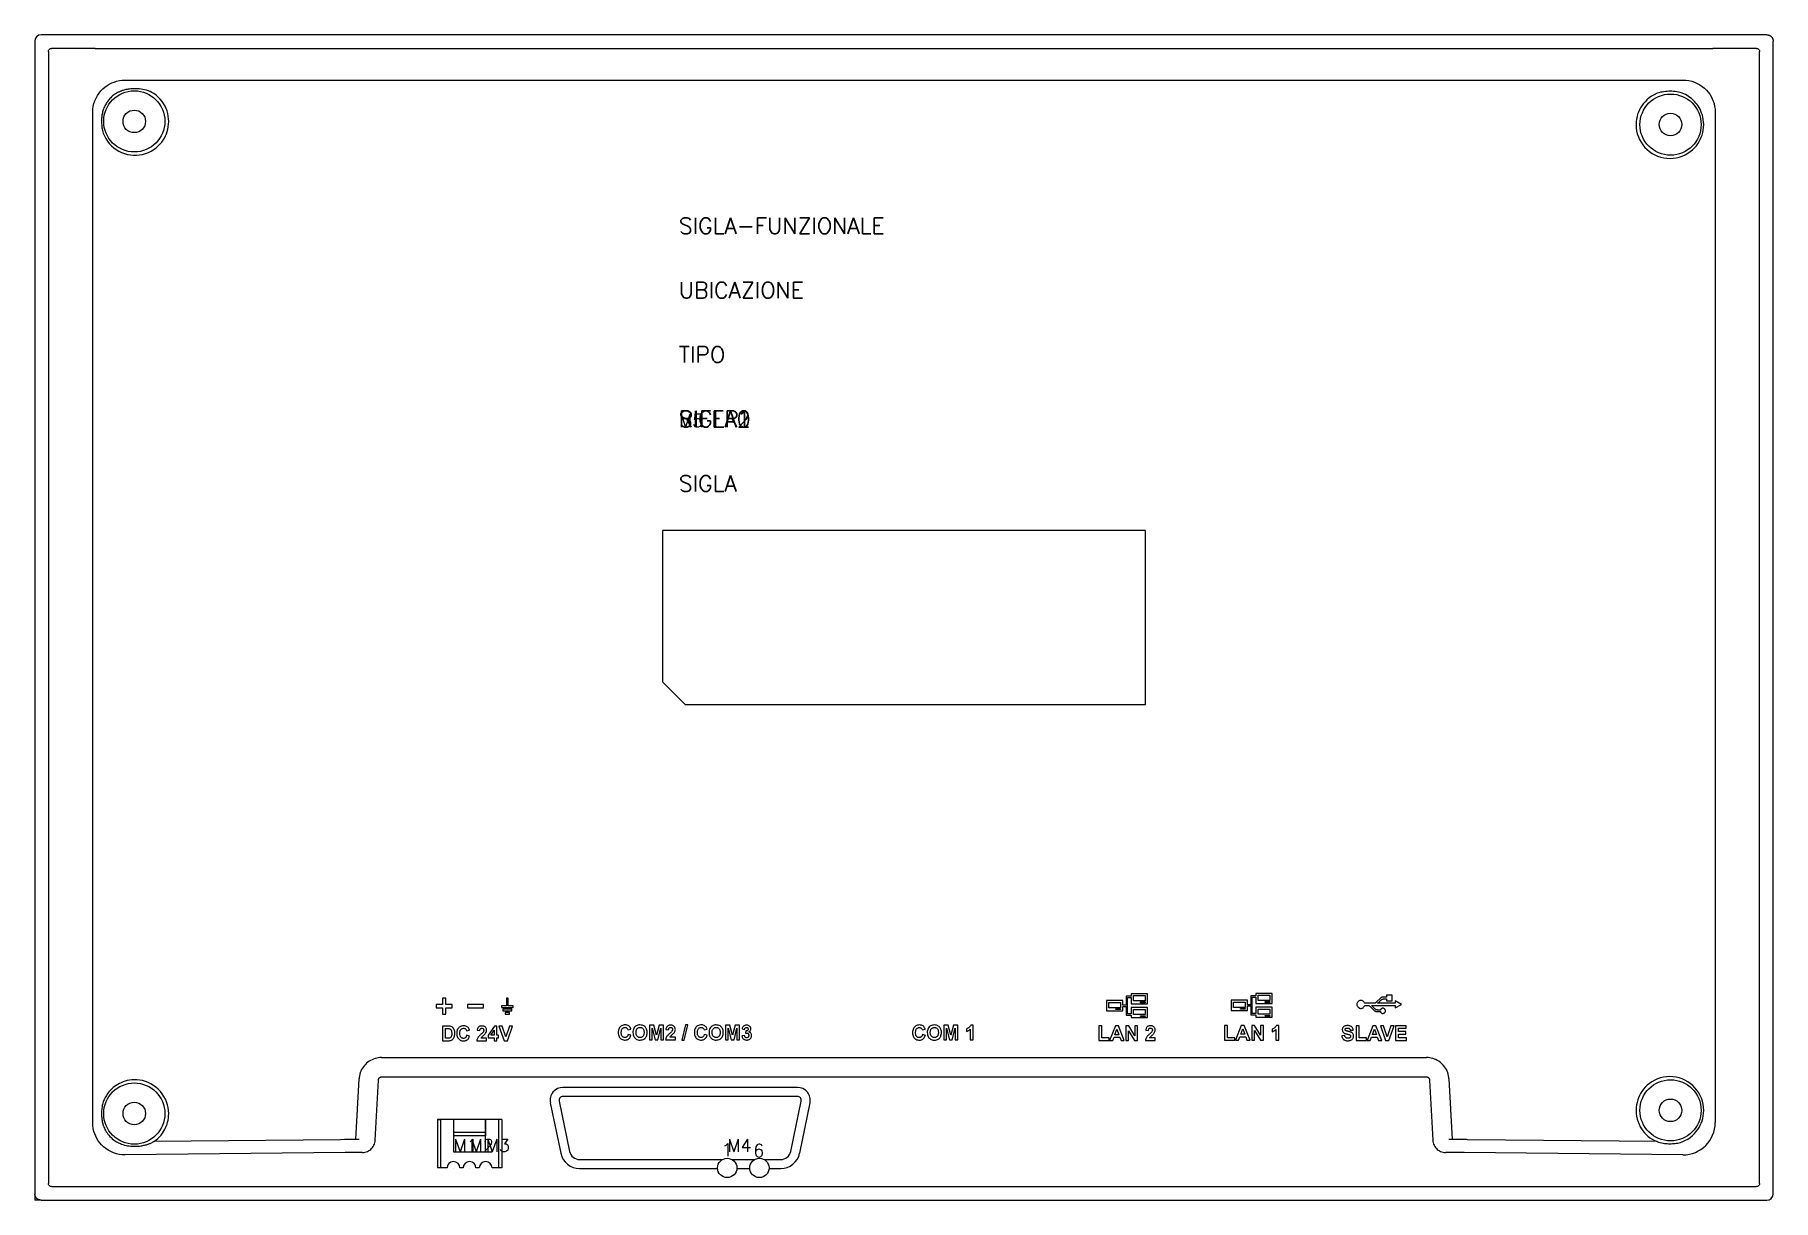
# Model space of a CAD drawing. Extents: x 0 to 270, y 0 to 181.
import ezdxf

# ---------------------------------------------------------------- set-up
doc = ezdxf.new("R2010")
doc.units = 0
doc.header["$LTSCALE"] = 4
doc.layers.get('0').update_dxf_attribs({"linetype": 'CONTINUOUS'})
for name, color, linetype in [('3_ALL_AXES', 7, 'CONTINUOUS'), ('6_ALL_SURFS', 7, 'CONTINUOUS'), ('7_ALL_FEATURES', 7, 'CONTINUOUS')]:
    doc.layers.add(name, color=color, linetype=linetype)
doc.styles.get("Standard").update_dxf_attribs({"font": 'romans.shx'})

msp = doc.modelspace()

# ---------------------------------------------------------------- texts
at = {"char_height": 2, "attachment_point": 5}
for s, insert in [('1', (107.49, 7.82)), ('6', (112.39, 7.69))]:
    msp.add_mtext_dynamic_manual_height_columns(s, width=2.5, gutter_width=1, heights=[0], dxfattribs=dict(at, insert=insert))
at = {"color": 3}
for tag, p, s, flags in [('SIGLA-FUNZIONALE', (100, 150), '', 9), ('UBICAZIONE', (100, 140), '', 8), ('TIPO', (100, 130), '', 9), ('SIGLA0', (100, 120), '', 9), ('SIGLA1', (100, 120), '', 9), ('SIGLA2', (100, 120), '', 9), ('RIFER', (100, 120), 'RIFER ?', 8), ('SIGLA', (100, 110), 'SIGLA ?', 8)]:
    msp.add_attdef(tag, p, s, height=2.5, dxfattribs=dict(at, flags=flags))
at = {"color": 4, "flags": 8}
for tag, p in [('M5', (100, 120)), ('M1', (65, 7.5)), ('M2', (67.5, 7.5)), ('M3', (70, 7.5)), ('M4', (107.5, 7.5))]:
    msp.add_attdef(tag, p, '', height=2, dxfattribs=at)
for tag, p, s, height, flags in [('F1', (65, 5), '', 0.00001, 9), ('F2', (67.5, 5), '', 0.00001, 9), ('F3', (70, 5), '', 0.00001, 9), ('F4', (107.5, 5), '', 0.00001, 9), ('F5', (112.5, 5), '', 0.00001, 9), ('TIPOSIG', (0, 0), '3', 0.00000001, 9), ('POSIZIONE', (0, 0), '', 0.00000001, 9), ('P-TABELLA', (0, 0), '', 0.00000001, 9), ('T-TABELLA', (0, 0), '', 0.00000001, 9), ('H-TABELLA', (0, 0), '', 0.00000001, 9), ('CODICE', (0, 0), '1xNNN', 0.00000001, 9), ('NOTE1', (0, 0), '', 0.00000001, 9), ('NOTE2', (0, 0), '', 0.00000001, 9), ('DEN1', (0, 0), '', 0.00000001, 8), ('DEN1-A', (0, 0), '', 0.00000001, 8), ('DEN1-TRAD-ID', (0, 0), '', 0.00000001, 8)]:
    msp.add_attdef(tag, p, s, height=height, dxfattribs=dict(flags=flags))

# ---------------------------------------------------------------- linework, layer by layer
for p, q in [((9.4, 178.78), (260.49, 178.78)), ((14.04, 173.85), (255.86, 173.85)), ((260.88, 168.89), (260.88, 12.04)), ((116.5, 17.51), (86, 17.51)), ((115.54, 16.11), (86.96, 16.11)), ((72.5, 12.51), (62.5, 12.51)), ((62.5, 12.51), (62.5, 5.01)), ((62.5, 12.51), (63, 12.51)), ((63, 12.51), (63, 5.01)), ((65, 12.51), (65, 7.51)), ((70, 7.51), (70, 12.51)), ((70, 12.51), (70, 10.01)), ((72.5, 12.51), (72, 12.51)), ((72, 12.51), (72, 5.01)), ((72.5, 12.51), (72.5, 5.01)), ((70, 10.51), (65, 10.51)), ((70, 10.01), (65, 10.01)), ((70, 10.01), (70, 10.51)), ((65, 7.51), (70, 7.51)), ((86.75, 6.31), (93.25, 6.31)), ((255.86, 7.04), (255.88, 7.04)), ((64, 5.01), (62.5, 5.01)), ((66.5, 5.01), (66, 5.01)), ((69, 5.01), (68.5, 5.01)), ((72.5, 5.01), (71, 5.01)), ((86, 4.91), (94, 4.91)), ((0, 1), (0, 0.01)), ((1, 0), (0, 0.01)), ((9.4, 2.11), (260.49, 2.11))]:
    msp.add_line(p, q)
at = {"color": 7, "linetype": 'Continuous'}
for p, q in [((86, 17.51), (82, 17.51)), ((118.4, 17.51), (116.5, 17.51)), ((80.04, 15.1), (81.65, 7.3)), ((81.41, 15.39), (83.02, 7.58)), ((86.96, 16.11), (82, 16.11)), ((118.4, 16.11), (115.54, 16.11)), ((117.38, 7.58), (118.99, 15.39)), ((118.75, 7.3), (120.36, 15.1)), ((84.59, 6.31), (86.75, 6.31)), ((88.25, 6.31), (91.75, 6.31)), ((93.25, 6.31), (106.75, 6.31)), ((108.25, 6.31), (111.75, 6.31)), ((113.25, 6.31), (115.81, 6.31)), ((84.59, 4.91), (86, 4.91)), ((89, 4.91), (91, 4.91)), ((94, 4.91), (106, 4.91)), ((109, 4.91), (111, 4.91)), ((114, 4.91), (115.81, 4.91))]:
    msp.add_line(p, q, dxfattribs=at)
for centre in [(107.5, 5.01), (112.5, 5.01)]:
    msp.add_circle(centre, 1.5)
for centre, radius, start, end in [((82, 15.51), 2, 90, 191.6593), ((118.4, 15.51), 2, 348.3407, 90), ((82, 15.51), 0.6, 90, 191.6593), ((118.4, 15.51), 0.6, 348.3407, 90), ((84.59, 7.91), 3, 191.6593, 270), ((84.59, 7.91), 1.6, 191.6593, 270), ((115.81, 7.91), 1.6, 270, 348.3407), ((115.81, 7.91), 3, 270, 348.3407)]:
    msp.add_arc(centre, radius, start, end, dxfattribs=at)
for centre, radius, start, end in [((255.88, 12.04), 5, 270, 0), ((65, 5.01), 1, 0, 180), ((67.5, 5.01), 1, 0, 180), ((70, 5.01), 1, 0, 180)]:
    msp.add_arc(centre, radius, start, end)
at = {"layer": '3_ALL_AXES', "color": 7, "linetype": 'Continuous'}
for p, q in [((2.11, 178.29), (2.11, 2.61)), ((4.4, 178.78), (2.61, 178.78)), ((267.29, 178.78), (265.49, 178.78)), ((267.78, 2.61), (267.78, 178.29)), ((2.61, 2.11), (4.4, 2.11)), ((265.49, 2.11), (267.29, 2.11))]:
    msp.add_line(p, q, dxfattribs=at)
at = {"layer": '6_ALL_SURFS', "color": 7, "linetype": 'Continuous'}
for p, q in [((0, 179.89), (0, 1)), ((269.89, 1), (269.89, 179.89))]:
    msp.add_line(p, q, dxfattribs=at)
for points in [[(268.89, 180.89), (268.91, 180.89), (268.92, 180.89), (268.94, 180.89), (268.96, 180.89), (268.98, 180.89), (269, 180.89), (269.02, 180.88), (269.04, 180.88), (269.06, 180.88), (269.08, 180.87), (269.1, 180.87), (269.13, 180.86), (269.15, 180.86), (269.17, 180.85), (269.2, 180.84), (269.23, 180.84), (269.25, 180.83), (269.28, 180.82), (269.3, 180.8), (269.33, 180.79), (269.36, 180.78), (269.38, 180.76), (269.41, 180.75), (269.43, 180.73), (269.47, 180.71), (269.5, 180.69), (269.53, 180.66), (269.56, 180.64), (269.58, 180.62), (269.6, 180.59), (269.63, 180.57), (269.66, 180.53), (269.69, 180.5), (269.72, 180.45), (269.75, 180.41), (269.78, 180.36), (269.8, 180.32), (269.82, 180.27), (269.84, 180.22), (269.85, 180.17), (269.87, 180.11), (269.88, 180.05), (269.89, 179.98), (269.89, 179.91), (269.89, 179.89)], [(1, 0), (0.98, 0), (0.97, 0), (0.95, 0), (0.93, 0), (0.91, 0), (0.9, 0.01), (0.88, 0.01), (0.85, 0.01), (0.83, 0.01), (0.81, 0.02), (0.79, 0.02), (0.77, 0.03), (0.74, 0.03), (0.72, 0.04), (0.69, 0.05), (0.67, 0.06), (0.64, 0.07), (0.62, 0.08), (0.59, 0.09), (0.56, 0.1), (0.54, 0.11), (0.51, 0.13), (0.49, 0.14), (0.46, 0.16), (0.43, 0.18), (0.39, 0.21), (0.36, 0.23), (0.34, 0.25), (0.31, 0.27), (0.29, 0.3), (0.26, 0.33), (0.23, 0.36), (0.2, 0.4), (0.17, 0.44), (0.14, 0.49), (0.12, 0.53), (0.09, 0.58), (0.07, 0.62), (0.06, 0.67), (0.04, 0.72), (0.02, 0.78), (0.01, 0.84), (0, 0.91), (0, 0.98), (0, 1)]]:
    msp.add_lwpolyline(points, dxfattribs=at)
for centre, start, end in [((1, 179.89), 90, 180), ((268.89, 1), 270, 0)]:
    msp.add_arc(centre, 1, start, end, dxfattribs=at)
at = {"layer": '7_ALL_FEATURES', "color": 7, "linetype": 'Continuous'}
for p, q in [((268.89, 180.89), (1, 180.89)), ((9.4, 178.78), (4.4, 178.78)), ((265.49, 178.78), (260.49, 178.78)), ((256.01, 171.73), (255.73, 171.85)), ((256.28, 171.6), (256.01, 171.73)), ((9.01, 12), (9.01, 168.89)), ((10.62, 165.64), (10.8, 165.2)), ((97.45, 103.95), (97.45, 80.45)), ((172.45, 103.95), (97.45, 103.95)), ((172.45, 76.95), (172.45, 103.95)), ((100.95, 76.95), (97.45, 80.45)), ((100.95, 76.95), (172.45, 76.95)), ((62.31, 30.39), (62.31, 29.86)), ((63.29, 30.39), (62.31, 30.39)), ((62.31, 29.86), (63.29, 29.86)), ((63.29, 31.36), (63.29, 30.39)), ((63.81, 31.36), (63.29, 31.36)), ((63.29, 29.86), (63.29, 28.89)), ((63.81, 30.39), (63.81, 31.36)), ((64.78, 30.39), (63.81, 30.39)), ((63.81, 28.89), (63.81, 29.86)), ((63.81, 29.86), (64.78, 29.86)), ((64.78, 29.86), (64.78, 30.39)), ((67.19, 30.39), (67.19, 29.86)), ((69.66, 30.39), (67.19, 30.39)), ((67.19, 29.86), (69.66, 29.86)), ((69.66, 29.86), (69.66, 30.39)), ((72.44, 30.16), (72.44, 29.89)), ((73.22, 30.16), (72.44, 30.16)), ((72.44, 29.89), (74.28, 29.89)), ((73.22, 31.38), (73.22, 30.16)), ((73.5, 31.38), (73.22, 31.38)), ((73.5, 30.16), (73.5, 31.38)), ((74.28, 30.16), (73.5, 30.16)), ((74.28, 29.89), (74.28, 30.16)), ((168.9, 30.98), (166.39, 30.98)), ((166.39, 30.98), (166.39, 29.41)), ((166.74, 30.69), (168.54, 30.69)), ((166.74, 29.88), (166.74, 30.69)), ((168.54, 29.88), (166.74, 29.88)), ((167.82, 29.7), (168.54, 29.7)), ((167.82, 29.59), (167.82, 29.7)), ((168.54, 30.69), (168.54, 29.88)), ((168.54, 29.7), (168.54, 29.59)), ((168.9, 30.29), (168.9, 30.98)), ((169.43, 30.29), (168.9, 30.29)), ((168.9, 30.09), (169.43, 30.09)), ((168.9, 29.41), (168.9, 30.09)), ((170.23, 31.67), (169.43, 31.67)), ((169.43, 31.67), (169.43, 30.29)), ((169.43, 30.09), (169.43, 28.71)), ((169.63, 31.47), (170.23, 31.47)), ((169.63, 28.91), (169.63, 31.47)), ((172.74, 32.05), (170.23, 32.05)), ((170.23, 32.05), (170.23, 31.67)), ((170.23, 31.47), (170.23, 30.48)), ((170.23, 30.48), (172.74, 30.48)), ((172.74, 29.91), (170.23, 29.91)), ((170.23, 29.91), (170.23, 28.91)), ((170.59, 31.75), (172.39, 31.75)), ((170.59, 30.95), (170.59, 31.75)), ((172.39, 30.95), (170.59, 30.95)), ((171.67, 30.77), (172.39, 30.77)), ((171.67, 30.66), (171.67, 30.77)), ((172.39, 30.66), (171.67, 30.66)), ((172.39, 31.75), (172.39, 30.95)), ((172.39, 30.77), (172.39, 30.66)), ((172.74, 30.48), (172.74, 32.05)), ((172.74, 28.34), (172.74, 29.91)), ((188.25, 31.03), (185.74, 31.03)), ((185.74, 31.03), (185.74, 29.46)), ((186.1, 30.74), (187.89, 30.74)), ((186.1, 29.93), (186.1, 30.74)), ((187.89, 29.93), (186.1, 29.93)), ((187.17, 29.76), (187.89, 29.76)), ((187.17, 29.64), (187.17, 29.76)), ((187.89, 30.74), (187.89, 29.93)), ((187.89, 29.76), (187.89, 29.64)), ((188.25, 30.35), (188.25, 31.03)), ((188.78, 30.35), (188.25, 30.35)), ((188.25, 30.15), (188.78, 30.15)), ((188.25, 29.46), (188.25, 30.15)), ((189.58, 31.73), (188.78, 31.73)), ((188.78, 31.73), (188.78, 30.35)), ((188.78, 30.15), (188.78, 28.77)), ((188.98, 31.53), (189.58, 31.53)), ((188.98, 28.97), (188.98, 31.53)), ((192.1, 32.1), (189.58, 32.1)), ((189.58, 32.1), (189.58, 31.73)), ((189.58, 31.53), (189.58, 30.53)), ((189.58, 30.53), (192.1, 30.53)), ((192.1, 29.96), (189.58, 29.96)), ((189.58, 29.96), (189.58, 28.97)), ((189.94, 31.81), (191.74, 31.81)), ((189.94, 31), (189.94, 31.81)), ((191.74, 31), (189.94, 31)), ((191.02, 30.82), (191.74, 30.82)), ((191.02, 30.71), (191.02, 30.82)), ((191.74, 30.71), (191.02, 30.71)), ((191.74, 31.81), (191.74, 31)), ((191.74, 30.82), (191.74, 30.71)), ((192.1, 30.53), (192.1, 32.1)), ((192.1, 28.4), (192.1, 29.96)), ((208.03, 30.56), (206.48, 30.56)), ((206.48, 30.24), (207.1, 30.24)), ((207.31, 30.08), (208.01, 29.42)), ((207.51, 30.24), (211.19, 30.24)), ((208.11, 29.67), (207.91, 29.86)), ((208.95, 31.39), (208.25, 30.73)), ((208.48, 30.56), (208.79, 30.85)), ((211.19, 30.56), (208.48, 30.56)), ((208.79, 30.85), (209.04, 31.09)), ((209.87, 31.54), (209.34, 31.54)), ((209.44, 31.24), (209.87, 31.24)), ((210.71, 31.81), (209.87, 31.81)), ((209.87, 31.81), (209.87, 31.54)), ((209.87, 31.24), (209.87, 30.97)), ((209.87, 30.97), (210.71, 30.97)), ((210.71, 30.97), (210.71, 31.81)), ((212.18, 30.4), (211.19, 30.96)), ((211.19, 30.96), (211.19, 30.56)), ((211.19, 29.84), (212.18, 30.4)), ((211.19, 30.24), (211.19, 29.84)), ((63.29, 28.89), (63.81, 28.89)), ((63.31, 27.03), (63.31, 24.76)), ((64.14, 27.03), (63.31, 27.03)), ((64.27, 27.04), (64.14, 27.03)), ((71.35, 27.04), (70.37, 25.6)), ((71.72, 27.04), (71.35, 27.04)), ((71.72, 25.6), (71.72, 27.04)), ((72.07, 27.03), (72.89, 24.76)), ((72.57, 27.03), (72.07, 27.03)), ((73.15, 25.35), (72.57, 27.03)), ((72.68, 29.65), (72.68, 29.38)), ((74.04, 29.65), (72.68, 29.65)), ((72.68, 29.38), (74.04, 29.38)), ((73.02, 29.14), (73.02, 28.87)), ((73.7, 29.14), (73.02, 29.14)), ((73.02, 28.87), (73.7, 28.87)), ((73.7, 27.03), (73.15, 25.35)), ((73.38, 24.76), (74.19, 27.03)), ((73.7, 28.87), (73.7, 29.14)), ((74.19, 27.03), (73.7, 27.03)), ((74.04, 29.38), (74.04, 29.65)), ((95.42, 27.17), (95.42, 24.89)), ((96.11, 27.17), (95.42, 27.17)), ((96.52, 25.62), (96.11, 27.17)), ((96.92, 27.17), (96.52, 25.62)), ((97.61, 27.17), (96.92, 27.17)), ((97.61, 24.89), (97.61, 27.17)), ((101.05, 27.21), (100.48, 24.86)), ((100.81, 24.86), (101.38, 27.21)), ((101.38, 27.21), (101.05, 27.21)), ((107.24, 27.17), (107.24, 24.89)), ((107.93, 27.17), (107.24, 27.17)), ((108.34, 25.62), (107.93, 27.17)), ((108.74, 27.17), (108.34, 25.62)), ((109.43, 27.17), (108.74, 27.17)), ((109.43, 24.89), (109.43, 27.17)), ((141.8, 27.16), (141.11, 27.16)), ((141.11, 27.16), (141.11, 24.89)), ((142.21, 25.61), (141.8, 27.16)), ((142.61, 27.16), (142.21, 25.61)), ((143.3, 27.16), (142.61, 27.16)), ((143.3, 24.89), (143.3, 27.16)), ((145.66, 27.17), (145.31, 27.17)), ((145.66, 24.89), (145.66, 27.17)), ((165.64, 27.05), (165.18, 27.05)), ((165.18, 27.05), (165.18, 24.79)), ((165.64, 25.18), (165.64, 27.05)), ((166.39, 29.41), (168.9, 29.41)), ((167.76, 27.07), (166.87, 24.79)), ((168.24, 27.07), (167.76, 27.07)), ((168.54, 29.59), (167.82, 29.59)), ((169.15, 24.79), (168.24, 27.07)), ((169.84, 27.07), (169.4, 27.07)), ((169.4, 27.07), (169.4, 24.79)), ((169.43, 28.71), (170.23, 28.71)), ((170.23, 28.91), (169.63, 28.91)), ((170.78, 25.54), (169.84, 27.07)), ((170.23, 28.71), (170.23, 28.34)), ((170.23, 28.34), (172.74, 28.34)), ((170.59, 29.62), (172.39, 29.62)), ((170.59, 28.81), (170.59, 29.62)), ((172.39, 28.81), (170.59, 28.81)), ((171.21, 27.07), (170.78, 27.07)), ((170.78, 27.07), (170.78, 25.54)), ((171.21, 24.79), (171.21, 27.07)), ((171.67, 28.63), (172.39, 28.63)), ((171.67, 28.52), (171.67, 28.63)), ((172.39, 28.52), (171.67, 28.52)), ((172.39, 29.62), (172.39, 28.81)), ((172.39, 28.63), (172.39, 28.52)), ((185.17, 27.1), (184.71, 27.1)), ((184.71, 27.1), (184.71, 24.85)), ((185.17, 25.23), (185.17, 27.1)), ((185.74, 29.46), (188.25, 29.46)), ((187.29, 27.12), (186.41, 24.85)), ((187.89, 29.64), (187.17, 29.64)), ((187.78, 27.12), (187.29, 27.12)), ((188.69, 24.85), (187.78, 27.12)), ((188.78, 28.77), (189.58, 28.77)), ((189.38, 27.12), (188.93, 27.12)), ((188.93, 27.12), (188.93, 24.85)), ((189.58, 28.97), (188.98, 28.97)), ((190.31, 25.6), (189.38, 27.12)), ((189.58, 28.77), (189.58, 28.4)), ((189.58, 28.4), (192.1, 28.4)), ((189.94, 29.67), (191.74, 29.67)), ((189.94, 28.87), (189.94, 29.67)), ((191.74, 28.87), (189.94, 28.87)), ((190.74, 27.12), (190.31, 27.12)), ((190.31, 27.12), (190.31, 25.6)), ((190.74, 24.85), (190.74, 27.12)), ((191.02, 28.69), (191.74, 28.69)), ((191.02, 28.57), (191.02, 28.69)), ((191.74, 28.57), (191.02, 28.57)), ((191.74, 29.67), (191.74, 28.87)), ((191.74, 28.69), (191.74, 28.57)), ((193.12, 27.13), (192.77, 27.13)), ((193.12, 24.85), (193.12, 27.13)), ((205.61, 27.05), (205.15, 27.05)), ((205.15, 27.05), (205.15, 24.79)), ((205.61, 25.18), (205.61, 27.05)), ((207.73, 27.07), (206.84, 24.79)), ((208.21, 27.07), (207.73, 27.07)), ((209.12, 24.79), (208.21, 27.07)), ((208.4, 29.27), (208.9, 29.27)), ((208.9, 29.52), (208.51, 29.52)), ((209.4, 27.07), (208.9, 27.07)), ((208.9, 27.07), (209.71, 24.79)), ((209.97, 25.38), (209.4, 27.07)), ((210.53, 27.07), (209.97, 25.38)), ((210.21, 24.79), (211.02, 27.07)), ((211.02, 27.07), (210.53, 27.07)), ((212.93, 27.07), (211.25, 27.07)), ((211.25, 27.07), (211.25, 24.79)), ((212.93, 26.68), (212.93, 27.07)), ((63.31, 24.76), (64.17, 24.76)), ((63.77, 25.15), (63.77, 26.65)), ((63.77, 26.65), (63.97, 26.65)), ((64.11, 25.15), (63.77, 25.15)), ((64.2, 25.14), (64.11, 25.15)), ((67.04, 26.3), (67.49, 26.41)), ((67.5, 25.46), (67.05, 25.6)), ((68.62, 24.76), (70.15, 24.76)), ((68.67, 26.37), (69.11, 26.33)), ((70.15, 25.16), (69.28, 25.16)), ((70.15, 24.76), (70.15, 25.16)), ((70.37, 25.6), (70.37, 25.22)), ((70.37, 25.22), (71.3, 25.22)), ((70.78, 25.6), (71.3, 26.38)), ((71.3, 25.6), (70.78, 25.6)), ((71.3, 26.38), (71.3, 25.6)), ((71.3, 25.22), (71.3, 24.76)), ((71.3, 24.76), (71.72, 24.76)), ((72, 25.6), (71.72, 25.6)), ((71.72, 24.76), (71.72, 25.22)), ((71.72, 25.22), (72, 25.22)), ((72, 25.22), (72, 25.6)), ((72.89, 24.76), (73.38, 24.76)), ((92.1, 26.43), (92.56, 26.54)), ((92.56, 25.6), (92.12, 25.73)), ((95.42, 24.89), (95.85, 24.89)), ((95.85, 26.68), (96.3, 24.89)), ((95.85, 24.89), (95.85, 26.68)), ((96.3, 24.89), (96.74, 24.89)), ((96.74, 24.89), (97.19, 26.68)), ((97.19, 26.68), (97.19, 24.89)), ((97.19, 24.89), (97.61, 24.89)), ((97.92, 24.89), (99.45, 24.89)), ((97.97, 26.51), (98.41, 26.46)), ((99.45, 25.3), (98.58, 25.3)), ((99.45, 24.89), (99.45, 25.3)), ((100.48, 24.86), (100.81, 24.86)), ((103.92, 26.43), (104.38, 26.54)), ((104.38, 25.6), (103.94, 25.73)), ((107.24, 24.89), (107.67, 24.89)), ((107.67, 26.68), (108.11, 24.89)), ((107.67, 24.89), (107.67, 26.68)), ((108.11, 24.89), (108.56, 24.89)), ((108.56, 24.89), (109.01, 26.68)), ((109.01, 26.68), (109.01, 24.89)), ((109.01, 24.89), (109.43, 24.89)), ((110.2, 25.55), (109.78, 25.5)), ((109.81, 26.58), (110.21, 26.51)), ((110.39, 26.27), (110.34, 25.92)), ((137.8, 26.43), (138.25, 26.53)), ((138.26, 25.59), (137.81, 25.72)), ((141.11, 24.89), (141.54, 24.89)), ((141.54, 26.68), (141.99, 24.89)), ((141.54, 24.89), (141.54, 26.68)), ((141.99, 24.89), (142.43, 24.89)), ((142.43, 24.89), (142.88, 26.68)), ((142.88, 26.68), (142.88, 24.89)), ((142.88, 24.89), (143.3, 24.89)), ((144.67, 26.6), (144.67, 26.2)), ((145.23, 26.53), (145.23, 24.89)), ((145.23, 24.89), (145.66, 24.89)), ((165.18, 24.79), (166.78, 24.79)), ((166.78, 25.18), (165.64, 25.18)), ((166.78, 24.79), (166.78, 25.18)), ((166.87, 24.79), (167.36, 24.79)), ((167.36, 24.79), (167.55, 25.31)), ((167.55, 25.31), (168.46, 25.31)), ((167.69, 25.69), (168, 26.53)), ((168.31, 25.69), (167.69, 25.69)), ((168, 26.53), (168.31, 25.69)), ((168.46, 25.31), (168.66, 24.79)), ((168.66, 24.79), (169.15, 24.79)), ((169.4, 24.79), (169.82, 24.79)), ((169.82, 26.29), (170.75, 24.79)), ((169.82, 24.79), (169.82, 26.29)), ((170.75, 24.79), (171.21, 24.79)), ((172.42, 24.79), (173.95, 24.79)), ((172.47, 26.4), (172.91, 26.36)), ((173.95, 25.19), (173.08, 25.19)), ((173.95, 24.79), (173.95, 25.19)), ((184.71, 24.85), (186.31, 24.85)), ((186.31, 25.23), (185.17, 25.23)), ((186.31, 24.85), (186.31, 25.23)), ((186.41, 24.85), (186.89, 24.85)), ((186.89, 24.85), (187.08, 25.36)), ((187.08, 25.36), (187.99, 25.36)), ((187.22, 25.75), (187.53, 26.59)), ((187.84, 25.75), (187.22, 25.75)), ((187.53, 26.59), (187.84, 25.75)), ((187.99, 25.36), (188.19, 24.85)), ((188.19, 24.85), (188.69, 24.85)), ((188.93, 24.85), (189.36, 24.85)), ((189.36, 26.34), (190.28, 24.85)), ((189.36, 24.85), (189.36, 26.34)), ((190.28, 24.85), (190.74, 24.85)), ((192.12, 26.56), (192.12, 26.16)), ((192.69, 26.49), (192.69, 24.85)), ((192.69, 24.85), (193.12, 24.85)), ((203.35, 25.58), (202.9, 25.53)), ((204.22, 26.4), (204.68, 26.41)), ((205.15, 24.79), (206.75, 24.79)), ((206.75, 25.18), (205.61, 25.18)), ((206.75, 24.79), (206.75, 25.18)), ((206.84, 24.79), (207.33, 24.79)), ((207.33, 24.79), (207.52, 25.31)), ((207.52, 25.31), (208.43, 25.31)), ((207.66, 25.7), (207.97, 26.54)), ((208.28, 25.7), (207.66, 25.7)), ((207.97, 26.54), (208.28, 25.7)), ((208.43, 25.31), (208.63, 24.79)), ((208.63, 24.79), (209.12, 24.79)), ((209.71, 24.79), (210.21, 24.79)), ((211.25, 24.79), (212.97, 24.79)), ((211.71, 26.68), (212.93, 26.68)), ((211.71, 26.18), (211.71, 26.68)), ((212.84, 26.18), (211.71, 26.18)), ((211.71, 25.79), (212.84, 25.79)), ((211.71, 25.18), (211.71, 25.79)), ((212.97, 25.18), (211.71, 25.18)), ((212.84, 25.79), (212.84, 26.18)), ((212.97, 24.79), (212.97, 25.18)), ((53.84, 22.14), (216.05, 22.14)), ((53.84, 19.14), (216.05, 19.14)), ((49.85, 9.45), (50.34, 18.82)), ((52.85, 9.3), (53.34, 18.66)), ((216.55, 18.66), (217.04, 9.3)), ((219.55, 18.82), (220.04, 9.45)), ((10.64, 11.59), (10.65, 11.54)), ((11.85, 9.72), (12.04, 9.54)), ((12.04, 9.54), (12.24, 9.36)), ((47.46, 9.39), (18.47, 9.09)), ((48.09, 9.4), (47.46, 9.39)), ((48.67, 9.4), (48.09, 9.4)), ((49.23, 9.4), (48.67, 9.4)), ((50.34, 9.4), (49.23, 9.4)), ((221.09, 9.4), (219.55, 9.4)), ((221.7, 9.4), (221.09, 9.4)), ((251.86, 9.09), (222.43, 9.39)), ((251.46, 9.28), (251.86, 9.09)), ((255.73, 9.04), (256.19, 9.26)), ((48.18, 7.4), (14.04, 7.04)), ((48.65, 7.4), (48.18, 7.4)), ((49.09, 7.4), (48.65, 7.4)), ((50.85, 7.4), (49.09, 7.4)), ((221, 7.4), (219.04, 7.4)), ((221.47, 7.4), (221, 7.4)), ((221.9, 7.4), (221.47, 7.4)), ((255.86, 7.04), (221.9, 7.4)), ((1, 0), (268.89, 0)), ((4.4, 2.11), (9.4, 2.11)), ((260.49, 2.11), (265.49, 2.11))]:
    msp.add_line(p, q, dxfattribs=at)
for points in [[(2.11, 178.29), (2.12, 178.38), (2.14, 178.46), (2.17, 178.54), (2.22, 178.61), (2.29, 178.67), (2.36, 178.72), (2.43, 178.75), (2.52, 178.78), (2.61, 178.78)], [(267.29, 178.78), (267.38, 178.78), (267.46, 178.75), (267.54, 178.72), (267.61, 178.67), (267.67, 178.61), (267.72, 178.54), (267.75, 178.46), (267.78, 178.38), (267.78, 178.29)], [(9.01, 168.89), (9.03, 169.34), (9.09, 169.78), (9.19, 170.22), (9.34, 170.65), (9.51, 171.06), (9.73, 171.46), (9.98, 171.83), (10.27, 172.18), (10.57, 172.49), (10.89, 172.77), (11.22, 173.01), (11.57, 173.22), (11.94, 173.41), (12.31, 173.56), (12.71, 173.68), (13.13, 173.77), (13.58, 173.83), (14.04, 173.85)], [(255.86, 173.85), (256.32, 173.83), (256.78, 173.77), (257.23, 173.67), (257.66, 173.53), (258.08, 173.35), (258.48, 173.13), (258.86, 172.88), (259.2, 172.6), (259.52, 172.3), (259.79, 171.99), (260.03, 171.66), (260.24, 171.32), (260.42, 170.96), (260.58, 170.6), (260.7, 170.2), (260.8, 169.78), (260.86, 169.34), (260.88, 168.89)], [(11.8, 171.12), (11.67, 170.99), (11.55, 170.85), (11.44, 170.72), (11.34, 170.59), (11.24, 170.45), (11.15, 170.32), (11.06, 170.17), (10.97, 170.03), (10.89, 169.87)], [(12.24, 171.53), (12.08, 171.39), (11.93, 171.26), (11.8, 171.12)], [(13.04, 172.01), (12.95, 171.96), (12.85, 171.91), (12.75, 171.86), (12.65, 171.8), (12.55, 171.74), (12.45, 171.67), (12.35, 171.6), (12.24, 171.53)], [(13.49, 172.19), (13.4, 172.16), (13.31, 172.12), (13.22, 172.09), (13.13, 172.05), (13.04, 172.01)], [(13.65, 172.25), (13.57, 172.22), (13.49, 172.19)], [(14.33, 172.41), (14.15, 172.38), (13.98, 172.34), (13.81, 172.29), (13.65, 172.25)], [(18.47, 171.8), (18.18, 171.95), (17.89, 172.07), (17.61, 172.18), (17.33, 172.27), (17.05, 172.34), (16.78, 172.4), (16.52, 172.45), (16.26, 172.48), (16.02, 172.51), (15.78, 172.52), (15.55, 172.52), (15.32, 172.52), (15.11, 172.51), (14.9, 172.49), (14.7, 172.47), (14.51, 172.45), (14.33, 172.41)], [(20.79, 167.45), (20.78, 167.87), (20.73, 168.28), (20.65, 168.68), (20.54, 169.07), (20.4, 169.45), (20.22, 169.83), (20.01, 170.2), (19.77, 170.56), (19.49, 170.91), (19.18, 171.23), (18.84, 171.53), (18.47, 171.8)], [(251.86, 171.81), (251.42, 171.59), (251.01, 171.35), (250.63, 171.09), (250.29, 170.81), (249.99, 170.5), (249.72, 170.19), (249.49, 169.87), (249.29, 169.55), (249.12, 169.22), (248.97, 168.89), (248.84, 168.55), (248.75, 168.18), (248.67, 167.79), (248.62, 167.38), (248.6, 166.95)], [(255.73, 171.85), (255.45, 171.92), (255.18, 171.99), (254.91, 172.04), (254.65, 172.08), (254.4, 172.1), (254.15, 172.12), (253.9, 172.12), (253.66, 172.12), (253.42, 172.11), (253.18, 172.09), (252.93, 172.06), (252.67, 172.01), (252.41, 171.96), (252.14, 171.89), (251.86, 171.81)], [(259.1, 166.95), (259.08, 167.35), (259.04, 167.73), (258.97, 168.09), (258.89, 168.43), (258.78, 168.75), (258.66, 169.05), (258.53, 169.33), (258.38, 169.6), (258.23, 169.84), (258.07, 170.07), (257.9, 170.28), (257.73, 170.48), (257.56, 170.66), (257.37, 170.84), (257.18, 171), (256.97, 171.16), (256.76, 171.32), (256.53, 171.46), (256.28, 171.6)], [(10.39, 168.13), (10.38, 167.97), (10.37, 167.8), (10.36, 167.63), (10.36, 167.45)], [(10.36, 167.45), (10.36, 167.25), (10.37, 167.05), (10.39, 166.85)], [(10.52, 168.89), (10.49, 168.74), (10.46, 168.59), (10.43, 168.44), (10.41, 168.28), (10.39, 168.13)], [(10.57, 169.09), (10.56, 169.04), (10.54, 168.99), (10.53, 168.94), (10.52, 168.89)], [(10.65, 169.35), (10.63, 169.3), (10.62, 169.25), (10.6, 169.2), (10.59, 169.14), (10.57, 169.09)], [(10.89, 169.87), (10.81, 169.71), (10.73, 169.53), (10.65, 169.35)], [(10.8, 165.2), (11.02, 164.78), (11.28, 164.39), (11.57, 164.02), (11.9, 163.67), (12.25, 163.36), (12.63, 163.08), (13.04, 162.83), (13.47, 162.62), (13.92, 162.46), (14.38, 162.33), (14.85, 162.24), (15.32, 162.2), (15.8, 162.2), (16.27, 162.25), (16.74, 162.33), (17.2, 162.47), (17.64, 162.63), (18.06, 162.84), (18.46, 163.08), (18.83, 163.35), (19.16, 163.63), (19.45, 163.94), (19.71, 164.25), (19.93, 164.56), (20.12, 164.87), (20.29, 165.2), (20.43, 165.53), (20.55, 165.87), (20.65, 166.23), (20.72, 166.61), (20.77, 167.02), (20.79, 167.45)], [(10.39, 166.85), (10.41, 166.66), (10.43, 166.46), (10.47, 166.27), (10.51, 166.06), (10.56, 165.85), (10.62, 165.64)], [(248.6, 166.95), (248.62, 166.46), (248.69, 165.99), (248.79, 165.52), (248.95, 165.07), (249.14, 164.62), (249.37, 164.2), (249.65, 163.8), (249.96, 163.42), (250.3, 163.08), (250.67, 162.77), (251.08, 162.49), (251.5, 162.25), (251.95, 162.05), (252.42, 161.9), (252.89, 161.78), (253.37, 161.72), (253.87, 161.7), (254.35, 161.72), (254.83, 161.79), (255.31, 161.91), (255.77, 162.06), (256.21, 162.26), (256.63, 162.5), (257.02, 162.76), (257.37, 163.05), (257.68, 163.36), (257.96, 163.68), (258.19, 163.99), (258.39, 164.32), (258.57, 164.65), (258.72, 164.98), (258.85, 165.33), (258.95, 165.7), (259.02, 166.09), (259.07, 166.51), (259.1, 166.95)], [(206.48, 30.56), (206.45, 30.64), (206.41, 30.71), (206.36, 30.78), (206.29, 30.85), (206.21, 30.91), (206.13, 30.96), (206.05, 30.99), (205.96, 31.01), (205.87, 31.02), (205.79, 31.01), (205.7, 30.98), (205.61, 30.95), (205.53, 30.89), (205.45, 30.82), (205.38, 30.75), (205.33, 30.67), (205.29, 30.59), (205.26, 30.51), (205.25, 30.43), (205.25, 30.35), (205.27, 30.27), (205.29, 30.19)], [(205.29, 30.19), (205.34, 30.1), (205.39, 30.03), (205.46, 29.95), (205.54, 29.89), (205.62, 29.83), (205.71, 29.8), (205.8, 29.78), (205.88, 29.77), (205.97, 29.77), (206.06, 29.8), (206.14, 29.83), (206.22, 29.88), (206.3, 29.94), (206.36, 30.01), (206.41, 30.08), (206.45, 30.16), (206.48, 30.24)], [(207.1, 30.24), (207.12, 30.22), (207.15, 30.21), (207.17, 30.19), (207.2, 30.17), (207.22, 30.15), (207.24, 30.13), (207.27, 30.12), (207.29, 30.1), (207.31, 30.08)], [(207.91, 29.86), (207.57, 30.18), (207.51, 30.24)], [(208.25, 30.73), (208.23, 30.71), (208.21, 30.69), (208.18, 30.67), (208.16, 30.65), (208.13, 30.63), (208.11, 30.61), (208.08, 30.59), (208.06, 30.57), (208.03, 30.56)], [(209.66, 29.55), (209.62, 29.61), (209.58, 29.67), (209.52, 29.71), (209.46, 29.76), (209.4, 29.79), (209.33, 29.8), (209.26, 29.8), (209.2, 29.79), (209.13, 29.77), (209.06, 29.73), (209.01, 29.69), (208.96, 29.64), (208.92, 29.58), (208.9, 29.52)], [(209.34, 31.54), (209.29, 31.53), (209.24, 31.53), (209.19, 31.52), (209.14, 31.5), (209.1, 31.49), (209.06, 31.46), (209.02, 31.44), (208.98, 31.42), (208.95, 31.39)], [(209.04, 31.09), (209.08, 31.12), (209.11, 31.14), (209.15, 31.17), (209.19, 31.19), (209.24, 31.21), (209.28, 31.22), (209.33, 31.23), (209.38, 31.24), (209.44, 31.24)], [(64.17, 24.76), (64.31, 24.76), (64.45, 24.78), (64.57, 24.81), (64.69, 24.86), (64.8, 24.92), (64.9, 24.99), (64.98, 25.09), (65.05, 25.19), (65.11, 25.31), (65.15, 25.44), (65.18, 25.58), (65.2, 25.72), (65.21, 25.87), (65.21, 26.03), (65.19, 26.18), (65.16, 26.32), (65.12, 26.45), (65.06, 26.58), (65, 26.68), (64.92, 26.78), (64.83, 26.86), (64.73, 26.92), (64.62, 26.97), (64.51, 27.01), (64.39, 27.03), (64.27, 27.04)], [(67.49, 26.41), (67.45, 26.54), (67.39, 26.65), (67.32, 26.75), (67.24, 26.84), (67.14, 26.92), (67.03, 26.98), (66.9, 27.03), (66.76, 27.06), (66.61, 27.08), (66.46, 27.07), (66.3, 27.04), (66.15, 26.99), (66.03, 26.93), (65.91, 26.85), (65.81, 26.76), (65.72, 26.65), (65.65, 26.53), (65.59, 26.4), (65.55, 26.24), (65.53, 26.07), (65.52, 25.9), (65.53, 25.73), (65.55, 25.55), (65.59, 25.39)], [(69.28, 25.16), (69.34, 25.24), (69.4, 25.31), (69.46, 25.38), (69.53, 25.45), (69.61, 25.52), (69.69, 25.59), (69.78, 25.67), (69.86, 25.76), (69.94, 25.85), (70, 25.95), (70.06, 26.06), (70.11, 26.16), (70.14, 26.27), (70.15, 26.37), (70.14, 26.48), (70.12, 26.58), (70.09, 26.68), (70.04, 26.76), (69.98, 26.84), (69.91, 26.9), (69.84, 26.95), (69.75, 26.99), (69.65, 27.02), (69.54, 27.04), (69.43, 27.05), (69.31, 27.04), (69.2, 27.03), (69.1, 27), (69.01, 26.96), (68.93, 26.91)], [(92.56, 26.54), (92.52, 26.67), (92.46, 26.79), (92.39, 26.89), (92.31, 26.98), (92.21, 27.06), (92.1, 27.12), (91.97, 27.16), (91.82, 27.2), (91.68, 27.21), (91.52, 27.2), (91.37, 27.17), (91.22, 27.12), (91.09, 27.06), (90.98, 26.99), (90.88, 26.89), (90.79, 26.79), (90.72, 26.67), (90.66, 26.53), (90.62, 26.37), (90.59, 26.2), (90.58, 26.03), (90.59, 25.86), (90.62, 25.69), (90.66, 25.53)], [(95.07, 26.06), (95.06, 26.23), (95.03, 26.39), (94.99, 26.53), (94.94, 26.66), (94.87, 26.78), (94.79, 26.88), (94.69, 26.97), (94.57, 27.05), (94.44, 27.11), (94.29, 27.16), (94.13, 27.19), (93.96, 27.21), (93.81, 27.2), (93.65, 27.18), (93.51, 27.14), (93.39, 27.07), (93.27, 26.99), (93.17, 26.9), (93.07, 26.79), (93, 26.66), (92.94, 26.52), (92.89, 26.37), (92.87, 26.2), (92.86, 26.02)], [(98.23, 27.04), (98.17, 26.98), (98.11, 26.9), (98.06, 26.82), (98.02, 26.72), (97.99, 26.62), (97.97, 26.51)], [(98.58, 25.3), (98.64, 25.37), (98.7, 25.44), (98.76, 25.51), (98.83, 25.58), (98.91, 25.65), (98.99, 25.73), (99.08, 25.81), (99.16, 25.89), (99.24, 25.98), (99.3, 26.08), (99.36, 26.19), (99.41, 26.29), (99.44, 26.4), (99.45, 26.51), (99.44, 26.61), (99.42, 26.71), (99.39, 26.81), (99.34, 26.9), (99.28, 26.97), (99.21, 27.03), (99.13, 27.09), (99.05, 27.13), (98.95, 27.16), (98.84, 27.17), (98.73, 27.18), (98.61, 27.18), (98.5, 27.16), (98.4, 27.13), (98.31, 27.09), (98.23, 27.04)], [(104.38, 26.54), (104.34, 26.67), (104.28, 26.79), (104.21, 26.89), (104.13, 26.98), (104.03, 27.06), (103.92, 27.12), (103.79, 27.16), (103.64, 27.2), (103.5, 27.21), (103.34, 27.2), (103.19, 27.17), (103.04, 27.12), (102.91, 27.06), (102.8, 26.99), (102.69, 26.89), (102.61, 26.79), (102.54, 26.67), (102.48, 26.53), (102.44, 26.37), (102.41, 26.2), (102.4, 26.03), (102.41, 25.86), (102.44, 25.69), (102.48, 25.53)], [(106.89, 26.06), (106.88, 26.23), (106.85, 26.39), (106.81, 26.53), (106.76, 26.66), (106.69, 26.78), (106.61, 26.88), (106.51, 26.97), (106.39, 27.05), (106.26, 27.11), (106.11, 27.16), (105.94, 27.19), (105.78, 27.21), (105.63, 27.2), (105.47, 27.18), (105.33, 27.14), (105.2, 27.07), (105.09, 26.99), (104.99, 26.9), (104.89, 26.79), (104.82, 26.66), (104.76, 26.52), (104.71, 26.37), (104.69, 26.2), (104.68, 26.02)], [(110.05, 27.03), (109.98, 26.96), (109.92, 26.88), (109.87, 26.79), (109.84, 26.69), (109.81, 26.58)], [(110.86, 26.12), (110.94, 26.17), (111.01, 26.23), (111.07, 26.3), (111.12, 26.37), (111.16, 26.44), (111.18, 26.52), (111.19, 26.6), (111.18, 26.67), (111.17, 26.75), (111.14, 26.83), (111.09, 26.9), (111.03, 26.97), (110.96, 27.03), (110.88, 27.09), (110.78, 27.13), (110.68, 27.16), (110.57, 27.18), (110.45, 27.18), (110.34, 27.16), (110.23, 27.13), (110.14, 27.09), (110.05, 27.03)], [(138.25, 26.53), (138.21, 26.66), (138.15, 26.78), (138.08, 26.88), (138, 26.97), (137.9, 27.05), (137.79, 27.11), (137.66, 27.16), (137.52, 27.19), (137.37, 27.2), (137.21, 27.19), (137.06, 27.16), (136.91, 27.12), (136.78, 27.05), (136.67, 26.98), (136.57, 26.88), (136.48, 26.78), (136.41, 26.66), (136.35, 26.52), (136.31, 26.36), (136.28, 26.19), (136.27, 26.02), (136.28, 25.85), (136.31, 25.68), (136.35, 25.52)], [(140.76, 26.06), (140.75, 26.22), (140.72, 26.38), (140.68, 26.52), (140.63, 26.65), (140.56, 26.77), (140.48, 26.87), (140.38, 26.96), (140.26, 27.04), (140.13, 27.1), (139.98, 27.15), (139.82, 27.19), (139.65, 27.2), (139.5, 27.19), (139.35, 27.17), (139.2, 27.13), (139.08, 27.07), (138.96, 26.99), (138.86, 26.89), (138.77, 26.78), (138.69, 26.65), (138.63, 26.51), (138.58, 26.36), (138.56, 26.19), (138.55, 26.01)], [(145.31, 27.17), (145.27, 27.09), (145.23, 27.02), (145.17, 26.95), (145.11, 26.88), (145.04, 26.81), (144.95, 26.75), (144.87, 26.69), (144.77, 26.64), (144.67, 26.6)], [(173.08, 25.19), (173.14, 25.27), (173.2, 25.34), (173.26, 25.41), (173.33, 25.48), (173.41, 25.55), (173.49, 25.62), (173.57, 25.69), (173.65, 25.77), (173.72, 25.86), (173.79, 25.96), (173.85, 26.07), (173.9, 26.17), (173.93, 26.28), (173.95, 26.39), (173.95, 26.49), (173.93, 26.59), (173.89, 26.69), (173.85, 26.78), (173.79, 26.86), (173.72, 26.92), (173.65, 26.98), (173.56, 27.02), (173.46, 27.05), (173.35, 27.07), (173.24, 27.08), (173.12, 27.07), (173.01, 27.06), (172.91, 27.03), (172.82, 26.99), (172.74, 26.94)], [(192.77, 27.13), (192.73, 27.05), (192.69, 26.98), (192.63, 26.91), (192.57, 26.84), (192.5, 26.77), (192.41, 26.71), (192.33, 26.65), (192.23, 26.6), (192.12, 26.56)], [(204.68, 26.41), (204.67, 26.53), (204.63, 26.64), (204.59, 26.74), (204.53, 26.83), (204.46, 26.91), (204.37, 26.98), (204.28, 27.03), (204.17, 27.07), (204.06, 27.09), (203.94, 27.11), (203.81, 27.11), (203.68, 27.1), (203.56, 27.09), (203.44, 27.06), (203.33, 27.01), (203.24, 26.96), (203.16, 26.89), (203.09, 26.81), (203.04, 26.72), (203.01, 26.63), (202.99, 26.53), (202.99, 26.43)], [(208.01, 29.42), (208.04, 29.39), (208.08, 29.36), (208.12, 29.34), (208.16, 29.32), (208.2, 29.3), (208.25, 29.29), (208.3, 29.28), (208.35, 29.27), (208.4, 29.27)], [(208.51, 29.52), (208.45, 29.52), (208.4, 29.53), (208.35, 29.54), (208.31, 29.55), (208.26, 29.57), (208.22, 29.59), (208.18, 29.61), (208.15, 29.64), (208.11, 29.67)], [(208.9, 29.27), (208.93, 29.2), (208.97, 29.15), (209.01, 29.1), (209.07, 29.05), (209.14, 29.02), (209.2, 28.99), (209.27, 28.99), (209.34, 28.99), (209.41, 29.01), (209.47, 29.04), (209.53, 29.08), (209.59, 29.13), (209.63, 29.19), (209.66, 29.25), (209.69, 29.31), (209.7, 29.37), (209.7, 29.43), (209.69, 29.49), (209.66, 29.55)], [(63.97, 26.65), (64.06, 26.65), (64.14, 26.65), (64.22, 26.65), (64.29, 26.64), (64.37, 26.62), (64.43, 26.6), (64.49, 26.57), (64.55, 26.53), (64.6, 26.48), (64.64, 26.42), (64.67, 26.36), (64.69, 26.29), (64.71, 26.21), (64.72, 26.13), (64.73, 26.05), (64.74, 25.96), (64.74, 25.87), (64.73, 25.78), (64.73, 25.69), (64.72, 25.6), (64.7, 25.52), (64.67, 25.43), (64.64, 25.36), (64.59, 25.29), (64.53, 25.23), (64.46, 25.19), (64.38, 25.17), (64.29, 25.15), (64.2, 25.14)], [(65.59, 25.39), (65.65, 25.26), (65.73, 25.13), (65.81, 25.03), (65.92, 24.93), (66.04, 24.86), (66.17, 24.8), (66.31, 24.76), (66.47, 24.73), (66.62, 24.72), (66.75, 24.74), (66.89, 24.77), (67.01, 24.81), (67.12, 24.88), (67.22, 24.96), (67.31, 25.06), (67.38, 25.18), (67.45, 25.31), (67.5, 25.46)], [(67.05, 25.6), (67.03, 25.5), (66.99, 25.41), (66.95, 25.33), (66.89, 25.27), (66.83, 25.21), (66.76, 25.17), (66.69, 25.14), (66.61, 25.12), (66.52, 25.12), (66.44, 25.13), (66.35, 25.16), (66.27, 25.2), (66.2, 25.25), (66.14, 25.31), (66.08, 25.39), (66.05, 25.47), (66.02, 25.56), (66, 25.66), (65.99, 25.77), (65.99, 25.89), (65.99, 26), (66, 26.12), (66.02, 26.23)], [(66.02, 26.23), (66.05, 26.33), (66.09, 26.41), (66.14, 26.49), (66.2, 26.55), (66.28, 26.6), (66.36, 26.64), (66.45, 26.67), (66.54, 26.68), (66.63, 26.68), (66.72, 26.66), (66.8, 26.63), (66.86, 26.58), (66.92, 26.53), (66.97, 26.46), (67.01, 26.39), (67.04, 26.3)], [(69.71, 26.34), (69.69, 26.27), (69.67, 26.21), (69.64, 26.15), (69.6, 26.09), (69.56, 26.03), (69.51, 25.97), (69.45, 25.92), (69.39, 25.86), (69.33, 25.8), (69.26, 25.75), (69.2, 25.69), (69.13, 25.62), (69.06, 25.55), (68.99, 25.48), (68.92, 25.4), (68.85, 25.32), (68.79, 25.22), (68.73, 25.12), (68.69, 25.01), (68.65, 24.89), (68.62, 24.76)], [(68.93, 26.91), (68.87, 26.84), (68.81, 26.77), (68.76, 26.68), (68.72, 26.59), (68.69, 26.49), (68.67, 26.37)], [(69.11, 26.33), (69.11, 26.4), (69.12, 26.46), (69.14, 26.51), (69.17, 26.56), (69.21, 26.61), (69.25, 26.64), (69.3, 26.67), (69.36, 26.68), (69.42, 26.69), (69.48, 26.68), (69.54, 26.67), (69.59, 26.64), (69.63, 26.61), (69.66, 26.57), (69.69, 26.52), (69.7, 26.46), (69.71, 26.4), (69.71, 26.34)], [(90.66, 25.53), (90.72, 25.39), (90.79, 25.27), (90.88, 25.16), (90.99, 25.07), (91.11, 24.99), (91.24, 24.93), (91.38, 24.89), (91.54, 24.86), (91.68, 24.86), (91.82, 24.87), (91.95, 24.9), (92.08, 24.95), (92.19, 25.01), (92.28, 25.09), (92.37, 25.19), (92.45, 25.31), (92.51, 25.44), (92.56, 25.6)], [(92.12, 25.73), (92.09, 25.63), (92.06, 25.54), (92.02, 25.47), (91.96, 25.4), (91.9, 25.34), (91.83, 25.3), (91.76, 25.27), (91.67, 25.25), (91.59, 25.25), (91.5, 25.26), (91.42, 25.29), (91.34, 25.33), (91.27, 25.38), (91.2, 25.45), (91.15, 25.52), (91.11, 25.6), (91.09, 25.69), (91.07, 25.79), (91.06, 25.9), (91.05, 26.02), (91.06, 26.14), (91.07, 26.25), (91.09, 26.36)], [(91.09, 26.36), (91.11, 26.46), (91.15, 26.55), (91.21, 26.62), (91.27, 26.69), (91.34, 26.74), (91.43, 26.78), (91.52, 26.8), (91.61, 26.81), (91.7, 26.81), (91.79, 26.79), (91.86, 26.76), (91.93, 26.72), (91.99, 26.66), (92.04, 26.6), (92.08, 26.52), (92.1, 26.43)], [(92.86, 26.02), (92.88, 25.85), (92.9, 25.69), (92.94, 25.54), (93, 25.41), (93.06, 25.29), (93.15, 25.18), (93.25, 25.09), (93.36, 25.01), (93.49, 24.94), (93.64, 24.9), (93.81, 24.86), (93.97, 24.85), (94.14, 24.87), (94.3, 24.9), (94.45, 24.95), (94.58, 25.02), (94.7, 25.1), (94.8, 25.19), (94.88, 25.3), (94.95, 25.43), (95, 25.57), (95.04, 25.72), (95.06, 25.88), (95.07, 26.06)], [(93.34, 26.03), (93.34, 26.15), (93.35, 26.25), (93.37, 26.35), (93.4, 26.44), (93.44, 26.52), (93.49, 26.59), (93.55, 26.65), (93.62, 26.71), (93.7, 26.75), (93.78, 26.79), (93.88, 26.81), (93.97, 26.82), (94.07, 26.81), (94.16, 26.79), (94.25, 26.75), (94.33, 26.71), (94.4, 26.65), (94.45, 26.59), (94.5, 26.52), (94.54, 26.44), (94.56, 26.35), (94.58, 26.25), (94.6, 26.15), (94.6, 26.04)], [(94.6, 26.04), (94.59, 25.92), (94.58, 25.82), (94.56, 25.72), (94.53, 25.63), (94.49, 25.55), (94.45, 25.47), (94.39, 25.41), (94.31, 25.35), (94.24, 25.31), (94.15, 25.28), (94.06, 25.25), (93.97, 25.25), (93.88, 25.25), (93.79, 25.27), (93.71, 25.31), (93.63, 25.35), (93.56, 25.41), (93.5, 25.47), (93.45, 25.54), (93.41, 25.62), (93.38, 25.71), (93.35, 25.81), (93.34, 25.92), (93.34, 26.03)], [(99.01, 26.47), (98.99, 26.41), (98.97, 26.34), (98.94, 26.28), (98.9, 26.22), (98.86, 26.16), (98.81, 26.11), (98.75, 26.05), (98.69, 25.99), (98.63, 25.94), (98.56, 25.88), (98.5, 25.82), (98.43, 25.76), (98.36, 25.69), (98.28, 25.62), (98.22, 25.54), (98.15, 25.45), (98.09, 25.36), (98.03, 25.26), (97.99, 25.14), (97.95, 25.02), (97.92, 24.89)], [(98.41, 26.46), (98.41, 26.53), (98.42, 26.59), (98.44, 26.65), (98.47, 26.7), (98.51, 26.74), (98.55, 26.78), (98.6, 26.8), (98.66, 26.81), (98.72, 26.82), (98.78, 26.81), (98.83, 26.8), (98.89, 26.78), (98.93, 26.74), (98.96, 26.7), (98.99, 26.65), (99, 26.59), (99.01, 26.53), (99.01, 26.47)], [(102.48, 25.53), (102.54, 25.39), (102.61, 25.27), (102.7, 25.16), (102.81, 25.07), (102.93, 24.99), (103.06, 24.93), (103.2, 24.89), (103.36, 24.86), (103.5, 24.86), (103.64, 24.87), (103.77, 24.9), (103.89, 24.95), (104, 25.01), (104.1, 25.09), (104.19, 25.19), (104.27, 25.31), (104.33, 25.44), (104.38, 25.6)], [(103.94, 25.73), (103.91, 25.63), (103.88, 25.54), (103.83, 25.47), (103.78, 25.4), (103.72, 25.34), (103.65, 25.3), (103.57, 25.27), (103.49, 25.25), (103.41, 25.25), (103.32, 25.26), (103.24, 25.29), (103.16, 25.33), (103.09, 25.38), (103.02, 25.45), (102.97, 25.52), (102.93, 25.6), (102.91, 25.69), (102.89, 25.79), (102.88, 25.9), (102.87, 26.02), (102.88, 26.14), (102.89, 26.25), (102.91, 26.36)], [(102.91, 26.36), (102.93, 26.46), (102.97, 26.55), (103.03, 26.62), (103.09, 26.69), (103.16, 26.74), (103.25, 26.78), (103.34, 26.8), (103.43, 26.81), (103.52, 26.81), (103.61, 26.79), (103.68, 26.76), (103.75, 26.72), (103.81, 26.66), (103.86, 26.6), (103.9, 26.52), (103.92, 26.43)], [(104.68, 26.02), (104.7, 25.85), (104.72, 25.69), (104.76, 25.54), (104.82, 25.41), (104.88, 25.29), (104.97, 25.18), (105.07, 25.09), (105.18, 25.01), (105.31, 24.94), (105.46, 24.9), (105.63, 24.86), (105.79, 24.85), (105.96, 24.87), (106.12, 24.9), (106.27, 24.95), (106.4, 25.02), (106.52, 25.1), (106.62, 25.19), (106.7, 25.3), (106.77, 25.43), (106.82, 25.57), (106.86, 25.72), (106.88, 25.88), (106.89, 26.06)], [(105.16, 26.03), (105.16, 26.15), (105.17, 26.25), (105.19, 26.35), (105.22, 26.44), (105.26, 26.52), (105.31, 26.59), (105.37, 26.65), (105.44, 26.71), (105.52, 26.75), (105.6, 26.79), (105.7, 26.81), (105.79, 26.82), (105.89, 26.81), (105.98, 26.79), (106.07, 26.75), (106.14, 26.71), (106.21, 26.65), (106.27, 26.59), (106.32, 26.52), (106.36, 26.44), (106.38, 26.35), (106.4, 26.25), (106.41, 26.15), (106.42, 26.04)], [(106.42, 26.04), (106.41, 25.92), (106.4, 25.82), (106.38, 25.72), (106.35, 25.63), (106.31, 25.55), (106.27, 25.47), (106.2, 25.41), (106.13, 25.35), (106.06, 25.31), (105.97, 25.28), (105.88, 25.25), (105.79, 25.25), (105.7, 25.25), (105.61, 25.27), (105.53, 25.31), (105.45, 25.35), (105.38, 25.41), (105.32, 25.47), (105.27, 25.54), (105.23, 25.62), (105.2, 25.71), (105.17, 25.81), (105.16, 25.92), (105.16, 26.03)], [(109.78, 25.5), (109.8, 25.39), (109.84, 25.29), (109.88, 25.2), (109.94, 25.12), (110, 25.04), (110.08, 24.98), (110.17, 24.93), (110.26, 24.89), (110.37, 24.87), (110.48, 24.86), (110.6, 24.86), (110.71, 24.88), (110.82, 24.91), (110.92, 24.95), (111.01, 25.01), (111.09, 25.08), (111.16, 25.16), (111.21, 25.25), (111.25, 25.34), (111.28, 25.45), (111.29, 25.54), (111.29, 25.64), (111.27, 25.73)], [(110.6, 25.22), (110.54, 25.22), (110.49, 25.22), (110.44, 25.23), (110.39, 25.25), (110.34, 25.28), (110.3, 25.32), (110.26, 25.36), (110.24, 25.42), (110.22, 25.48), (110.2, 25.55)], [(110.21, 26.51), (110.22, 26.58), (110.24, 26.63), (110.26, 26.68), (110.3, 26.72), (110.33, 26.76), (110.38, 26.79), (110.42, 26.81), (110.47, 26.82), (110.52, 26.82), (110.57, 26.81), (110.61, 26.8), (110.65, 26.77), (110.69, 26.74), (110.71, 26.71), (110.73, 26.66), (110.75, 26.61), (110.75, 26.56), (110.74, 26.51)], [(110.34, 25.92), (110.4, 25.94), (110.47, 25.95), (110.53, 25.95), (110.59, 25.94), (110.64, 25.93), (110.7, 25.9), (110.74, 25.87), (110.78, 25.83), (110.81, 25.78), (110.83, 25.72), (110.84, 25.66), (110.84, 25.59), (110.84, 25.53), (110.83, 25.46), (110.81, 25.4), (110.78, 25.35), (110.74, 25.31), (110.7, 25.27), (110.65, 25.24), (110.6, 25.22)], [(110.74, 26.51), (110.73, 26.46), (110.71, 26.41), (110.68, 26.37), (110.64, 26.34), (110.6, 26.31), (110.56, 26.29), (110.5, 26.28), (110.45, 26.27), (110.39, 26.27)], [(111.27, 25.73), (111.24, 25.81), (111.2, 25.89), (111.15, 25.95), (111.09, 26.01), (111.02, 26.05), (110.95, 26.09), (110.86, 26.12)], [(136.35, 25.52), (136.41, 25.38), (136.48, 25.26), (136.57, 25.15), (136.68, 25.06), (136.8, 24.98), (136.93, 24.92), (137.07, 24.88), (137.23, 24.85), (137.37, 24.85), (137.51, 24.86), (137.64, 24.89), (137.77, 24.94), (137.88, 25), (137.98, 25.08), (138.06, 25.18), (138.14, 25.3), (138.2, 25.44), (138.26, 25.59)], [(137.81, 25.72), (137.78, 25.62), (137.75, 25.54), (137.71, 25.46), (137.65, 25.39), (137.59, 25.33), (137.52, 25.29), (137.45, 25.26), (137.36, 25.24), (137.28, 25.24), (137.2, 25.25), (137.11, 25.28), (137.03, 25.32), (136.96, 25.37), (136.89, 25.44), (136.84, 25.51), (136.8, 25.59), (136.78, 25.68), (136.76, 25.78), (136.75, 25.89), (136.75, 26.01), (136.75, 26.13), (136.76, 26.24), (136.78, 26.35)], [(136.78, 26.35), (136.8, 26.45), (136.84, 26.54), (136.9, 26.61), (136.96, 26.68), (137.04, 26.73), (137.12, 26.77), (137.21, 26.79), (137.3, 26.81), (137.39, 26.8), (137.48, 26.78), (137.55, 26.75), (137.62, 26.71), (137.68, 26.65), (137.73, 26.59), (137.77, 26.51), (137.8, 26.43)], [(138.55, 26.01), (138.57, 25.84), (138.59, 25.68), (138.63, 25.53), (138.69, 25.4), (138.76, 25.28), (138.84, 25.17), (138.94, 25.08), (139.05, 25), (139.18, 24.93), (139.33, 24.89), (139.5, 24.86), (139.66, 24.84), (139.83, 24.86), (139.99, 24.89), (140.14, 24.94), (140.27, 25.01), (140.39, 25.09), (140.49, 25.18), (140.57, 25.29), (140.64, 25.42), (140.69, 25.56), (140.73, 25.71), (140.75, 25.88), (140.76, 26.06)], [(139.03, 26.02), (139.03, 26.14), (139.04, 26.24), (139.06, 26.34), (139.09, 26.43), (139.13, 26.51), (139.18, 26.58), (139.24, 26.65), (139.31, 26.7), (139.39, 26.75), (139.47, 26.78), (139.57, 26.8), (139.66, 26.81), (139.76, 26.8), (139.85, 26.78), (139.94, 26.74), (140.02, 26.7), (140.09, 26.64), (140.14, 26.58), (140.19, 26.51), (140.23, 26.43), (140.25, 26.34), (140.27, 26.24), (140.29, 26.14), (140.29, 26.03)], [(140.29, 26.03), (140.28, 25.91), (140.27, 25.81), (140.25, 25.71), (140.22, 25.62), (140.19, 25.54), (140.14, 25.47), (140.08, 25.4), (140, 25.34), (139.93, 25.3), (139.84, 25.27), (139.75, 25.25), (139.66, 25.24), (139.57, 25.24), (139.48, 25.27), (139.4, 25.3), (139.32, 25.34), (139.25, 25.4), (139.19, 25.46), (139.14, 25.53), (139.1, 25.62), (139.07, 25.71), (139.04, 25.8), (139.03, 25.91), (139.03, 26.02)], [(144.67, 26.2), (144.74, 26.23), (144.81, 26.25), (144.87, 26.29), (144.94, 26.32), (145, 26.36), (145.06, 26.4), (145.12, 26.44), (145.18, 26.49), (145.23, 26.53)], [(173.17, 25.87), (173.04, 25.76), (172.98, 25.7), (172.91, 25.64), (172.84, 25.57), (172.77, 25.5), (172.71, 25.42), (172.64, 25.34), (172.58, 25.25), (172.53, 25.15), (172.48, 25.04), (172.45, 24.92), (172.42, 24.79)], [(172.74, 26.94), (172.67, 26.88), (172.61, 26.8), (172.56, 26.72), (172.52, 26.62), (172.49, 26.52), (172.47, 26.4)], [(172.91, 26.36), (172.91, 26.43), (172.92, 26.49), (172.94, 26.54), (172.97, 26.6), (173.01, 26.64), (173.05, 26.68), (173.11, 26.7), (173.17, 26.71), (173.23, 26.72), (173.29, 26.71), (173.34, 26.69), (173.39, 26.67), (173.43, 26.63), (173.47, 26.59), (173.49, 26.54), (173.51, 26.48), (173.51, 26.42)], [(173.51, 26.42), (173.51, 26.35), (173.49, 26.29), (173.46, 26.22), (173.43, 26.16), (173.39, 26.1), (173.34, 26.04), (173.29, 25.99), (173.24, 25.93), (173.17, 25.87)], [(192.12, 26.16), (192.2, 26.19), (192.26, 26.21), (192.33, 26.25), (192.4, 26.28), (192.46, 26.32), (192.52, 26.36), (192.58, 26.4), (192.64, 26.45), (192.69, 26.49)], [(202.9, 25.53), (202.93, 25.4), (202.96, 25.28), (203.01, 25.18), (203.06, 25.08), (203.13, 24.99), (203.21, 24.92), (203.31, 24.87), (203.41, 24.82), (203.53, 24.79), (203.66, 24.76), (203.8, 24.75), (203.94, 24.75), (204.07, 24.77), (204.2, 24.79), (204.32, 24.83), (204.42, 24.88), (204.52, 24.95), (204.59, 25.03), (204.65, 25.12), (204.7, 25.21), (204.73, 25.31), (204.75, 25.41), (204.75, 25.51), (204.74, 25.6)], [(202.99, 26.43), (203.01, 26.33), (203.04, 26.23), (203.09, 26.14), (203.15, 26.06), (203.22, 25.99), (203.29, 25.94), (203.37, 25.9), (203.45, 25.87), (203.52, 25.84), (203.6, 25.82), (203.67, 25.8), (203.74, 25.78), (203.8, 25.77), (203.87, 25.75), (203.93, 25.73), (203.99, 25.72), (204.04, 25.7), (204.1, 25.68), (204.15, 25.66), (204.2, 25.63), (204.23, 25.6), (204.26, 25.56), (204.28, 25.51), (204.29, 25.47), (204.28, 25.42), (204.27, 25.37), (204.25, 25.32), (204.22, 25.27), (204.18, 25.23), (204.13, 25.2), (204.07, 25.17), (204.01, 25.15), (203.94, 25.14), (203.87, 25.14), (203.8, 25.14), (203.72, 25.15)], [(203.72, 25.15), (203.65, 25.17), (203.58, 25.2), (203.52, 25.24), (203.47, 25.29), (203.43, 25.35), (203.39, 25.42), (203.37, 25.49), (203.35, 25.58)], [(204.74, 25.6), (204.71, 25.69), (204.68, 25.77), (204.64, 25.85), (204.59, 25.91), (204.53, 25.96), (204.47, 26.01), (204.41, 26.05), (204.35, 26.08), (204.29, 26.11), (204.23, 26.13), (204.17, 26.15), (204.12, 26.17), (204.06, 26.18), (204.01, 26.19), (203.95, 26.2), (203.9, 26.21), (203.85, 26.22), (203.8, 26.23), (203.75, 26.24), (203.71, 26.25), (203.67, 26.26), (203.63, 26.28), (203.59, 26.29), (203.55, 26.31), (203.52, 26.34), (203.49, 26.36), (203.47, 26.39), (203.45, 26.42), (203.43, 26.45), (203.43, 26.48), (203.43, 26.51), (203.43, 26.54), (203.44, 26.58), (203.46, 26.61), (203.49, 26.63), (203.51, 26.66), (203.55, 26.68), (203.58, 26.7), (203.62, 26.71), (203.67, 26.72), (203.71, 26.73), (203.76, 26.73), (203.81, 26.73), (203.86, 26.73), (203.91, 26.72)], [(203.91, 26.72), (203.96, 26.71), (204.01, 26.7), (204.06, 26.68), (204.1, 26.65), (204.13, 26.61), (204.16, 26.57), (204.19, 26.52), (204.21, 26.46), (204.22, 26.4)], [(53.84, 22.14), (53.58, 22.13), (53.33, 22.1), (53.08, 22.05), (52.84, 21.99), (52.6, 21.91), (52.36, 21.81), (52.14, 21.7), (51.92, 21.56), (51.72, 21.42), (51.52, 21.26), (51.34, 21.08), (51.17, 20.9), (51.01, 20.7), (50.87, 20.49), (50.74, 20.27), (50.63, 20.04), (50.54, 19.81), (50.47, 19.57), (50.41, 19.32), (50.37, 19.07), (50.34, 18.82)], [(219.55, 18.82), (219.52, 19.07), (219.48, 19.32), (219.43, 19.57), (219.35, 19.81), (219.26, 20.05), (219.15, 20.28), (219.02, 20.5), (218.88, 20.71), (218.72, 20.9), (218.55, 21.09), (218.36, 21.27), (218.17, 21.43), (217.96, 21.57), (217.74, 21.7), (217.52, 21.82), (217.29, 21.91), (217.05, 21.99), (216.8, 22.06), (216.56, 22.1), (216.31, 22.13), (216.05, 22.14)], [(53.34, 18.66), (53.35, 18.71), (53.36, 18.76), (53.37, 18.81), (53.39, 18.86), (53.41, 18.9), (53.44, 18.95), (53.48, 18.98), (53.51, 19.02), (53.55, 19.05), (53.6, 19.08), (53.64, 19.1), (53.69, 19.12), (53.74, 19.13), (53.79, 19.14), (53.84, 19.14)], [(216.05, 19.14), (216.11, 19.14), (216.16, 19.13), (216.2, 19.12), (216.25, 19.1), (216.3, 19.08), (216.34, 19.05), (216.38, 19.02), (216.42, 18.98), (216.45, 18.95), (216.48, 18.9), (216.5, 18.86), (216.52, 18.81), (216.54, 18.76), (216.55, 18.71), (216.55, 18.66)], [(259.1, 13.95), (259.08, 14.43), (259.01, 14.91), (258.9, 15.37), (258.75, 15.83), (258.56, 16.27), (258.32, 16.69), (258.05, 17.09), (257.74, 17.47), (257.4, 17.81), (257.02, 18.13), (256.62, 18.4), (256.19, 18.64), (255.75, 18.84), (255.28, 19), (254.81, 19.11), (254.32, 19.17), (253.83, 19.2), (253.34, 19.17), (252.86, 19.1), (252.38, 18.99), (251.93, 18.83), (251.49, 18.63), (251.06, 18.39), (250.68, 18.13), (250.33, 17.84), (250.02, 17.53), (249.74, 17.22), (249.5, 16.9), (249.3, 16.58), (249.13, 16.24), (248.98, 15.91), (248.85, 15.56), (248.75, 15.19), (248.67, 14.8), (248.62, 14.38), (248.6, 13.95)], [(20.79, 13.45), (20.77, 13.92), (20.71, 14.38), (20.61, 14.83), (20.46, 15.28), (20.28, 15.71), (20.06, 16.12), (19.8, 16.52), (19.51, 16.89), (19.18, 17.23), (18.82, 17.54), (18.44, 17.83), (18.03, 18.07), (17.61, 18.27), (17.17, 18.44), (16.73, 18.56), (16.3, 18.64), (15.87, 18.68), (15.46, 18.7), (15.07, 18.68), (14.7, 18.63), (14.35, 18.56), (14.02, 18.47), (13.7, 18.36), (13.41, 18.24), (13.13, 18.11), (12.87, 17.96), (12.63, 17.81), (12.4, 17.65), (12.19, 17.49), (12, 17.32), (11.82, 17.15), (11.65, 16.97), (11.5, 16.8), (11.36, 16.62), (11.23, 16.44), (11.12, 16.27), (11.01, 16.1), (10.92, 15.92), (10.83, 15.75)], [(10.39, 14.1), (10.37, 13.89), (10.36, 13.67), (10.36, 13.45)], [(10.62, 15.25), (10.56, 15.07), (10.52, 14.88), (10.48, 14.68), (10.44, 14.49), (10.41, 14.3), (10.39, 14.1)], [(10.83, 15.75), (10.75, 15.59), (10.68, 15.42), (10.62, 15.25)], [(248.6, 13.95), (248.62, 13.48), (248.68, 13.03), (248.77, 12.6), (248.9, 12.19), (249.07, 11.79), (249.25, 11.41), (249.45, 11.07), (249.67, 10.76), (249.92, 10.47), (250.17, 10.19), (250.45, 9.94), (250.75, 9.7), (251.09, 9.48), (251.46, 9.28)], [(256.19, 9.26), (256.61, 9.49), (257, 9.75), (257.35, 10.03), (257.67, 10.35), (257.95, 10.66), (258.18, 10.98), (258.39, 11.31), (258.56, 11.64), (258.72, 11.98), (258.84, 12.32), (258.95, 12.69), (259.02, 13.09), (259.07, 13.51), (259.1, 13.95)], [(14.04, 7.04), (13.57, 7.06), (13.11, 7.12), (12.67, 7.22), (12.23, 7.37), (11.81, 7.55), (11.41, 7.76), (11.04, 8.01), (10.69, 8.29), (10.38, 8.59), (10.1, 8.91), (9.86, 9.23), (9.65, 9.57), (9.47, 9.93), (9.32, 10.3), (9.19, 10.69), (9.09, 11.11), (9.03, 11.55), (9.01, 12)], [(10.36, 13.45), (10.36, 13.29), (10.37, 13.14), (10.37, 12.99), (10.39, 12.83)], [(10.39, 12.83), (10.4, 12.67), (10.43, 12.51), (10.45, 12.35), (10.48, 12.18), (10.52, 12)], [(10.52, 12), (10.53, 11.95), (10.55, 11.9), (10.56, 11.85)], [(10.56, 11.85), (10.57, 11.79), (10.59, 11.74), (10.6, 11.69), (10.62, 11.64), (10.64, 11.59)], [(10.65, 11.54), (10.72, 11.36), (10.81, 11.18), (10.9, 11)], [(10.9, 11), (11, 10.82), (11.11, 10.64), (11.23, 10.46), (11.36, 10.27), (11.51, 10.09), (11.67, 9.9), (11.85, 9.72)], [(18.47, 9.09), (18.8, 9.34), (19.1, 9.59), (19.37, 9.85), (19.6, 10.11), (19.81, 10.39), (20, 10.66), (20.16, 10.94), (20.3, 11.22), (20.42, 11.5), (20.53, 11.79), (20.62, 12.09), (20.69, 12.4), (20.74, 12.73), (20.78, 13.08), (20.79, 13.45)], [(12.24, 9.36), (12.38, 9.26), (12.53, 9.17), (12.67, 9.08), (12.82, 9), (12.97, 8.92), (13.13, 8.85)], [(13.13, 8.85), (13.29, 8.78), (13.47, 8.71), (13.65, 8.65)], [(13.65, 8.65), (13.92, 8.57), (14.17, 8.51), (14.42, 8.46)], [(14.42, 8.46), (14.66, 8.43), (14.89, 8.4), (15.11, 8.38), (15.32, 8.37), (15.53, 8.37), (15.73, 8.37), (15.92, 8.38), (16.1, 8.39), (16.28, 8.41), (16.45, 8.43), (16.61, 8.46), (16.77, 8.49), (16.91, 8.52), (17.06, 8.55), (17.2, 8.59), (17.33, 8.62), (17.45, 8.66), (17.58, 8.7), (17.69, 8.74), (17.8, 8.78), (17.91, 8.83), (18.02, 8.87), (18.11, 8.91), (18.21, 8.96), (18.3, 9), (18.39, 9.05), (18.47, 9.09)], [(50.85, 7.4), (51.06, 7.41), (51.26, 7.45), (51.45, 7.5), (51.64, 7.57), (51.82, 7.66), (52, 7.76), (52.16, 7.89), (52.3, 8.03), (52.44, 8.18), (52.55, 8.35), (52.65, 8.53), (52.73, 8.71), (52.79, 8.9), (52.83, 9.1), (52.85, 9.3)], [(217.04, 9.3), (217.06, 9.1), (217.11, 8.9), (217.17, 8.71), (217.25, 8.52), (217.35, 8.34), (217.46, 8.18), (217.59, 8.02), (217.74, 7.89), (217.9, 7.76), (218.07, 7.66), (218.25, 7.57), (218.44, 7.5), (218.64, 7.45), (218.84, 7.41), (219.04, 7.4)], [(222.43, 9.39), (222.25, 9.4), (221.7, 9.4)], [(251.86, 9.09), (252.1, 9.01), (252.34, 8.95), (252.57, 8.9), (252.8, 8.86), (253.02, 8.83), (253.23, 8.8), (253.44, 8.78), (253.64, 8.77), (253.84, 8.77), (254.04, 8.77), (254.24, 8.78), (254.44, 8.8), (254.64, 8.82), (254.84, 8.84), (255.06, 8.88), (255.27, 8.93), (255.5, 8.98), (255.73, 9.04)], [(2.61, 2.11), (2.52, 2.12), (2.43, 2.14), (2.36, 2.17), (2.29, 2.22), (2.22, 2.29), (2.17, 2.36), (2.14, 2.43), (2.12, 2.52), (2.11, 2.61)], [(267.78, 2.61), (267.78, 2.52), (267.75, 2.43), (267.72, 2.36), (267.67, 2.29), (267.61, 2.22), (267.54, 2.17), (267.46, 2.14), (267.38, 2.12), (267.29, 2.11)]]:
    msp.add_lwpolyline(points, dxfattribs=at)
for centre, radius in [((15.45, 167.45), 4.75), ((253.95, 166.95), 4.75), ((15.45, 167.45), 1.75), ((253.95, 166.95), 1.75), ((15.45, 13.45), 4.75), ((253.95, 13.95), 4.75), ((15.45, 13.45), 1.75), ((253.95, 13.95), 1.75)]:
    msp.add_circle(centre, radius, dxfattribs=at)

msp.set_redraw_order([(e.dxf.handle, doc.entitydb.next_handle()) for e in msp.query("TEXT MTEXT ATTDEF DIMENSION ARC_DIMENSION")])  # texts and dimensions are drawn at this point

doc.saveas('drawing.dxf')
